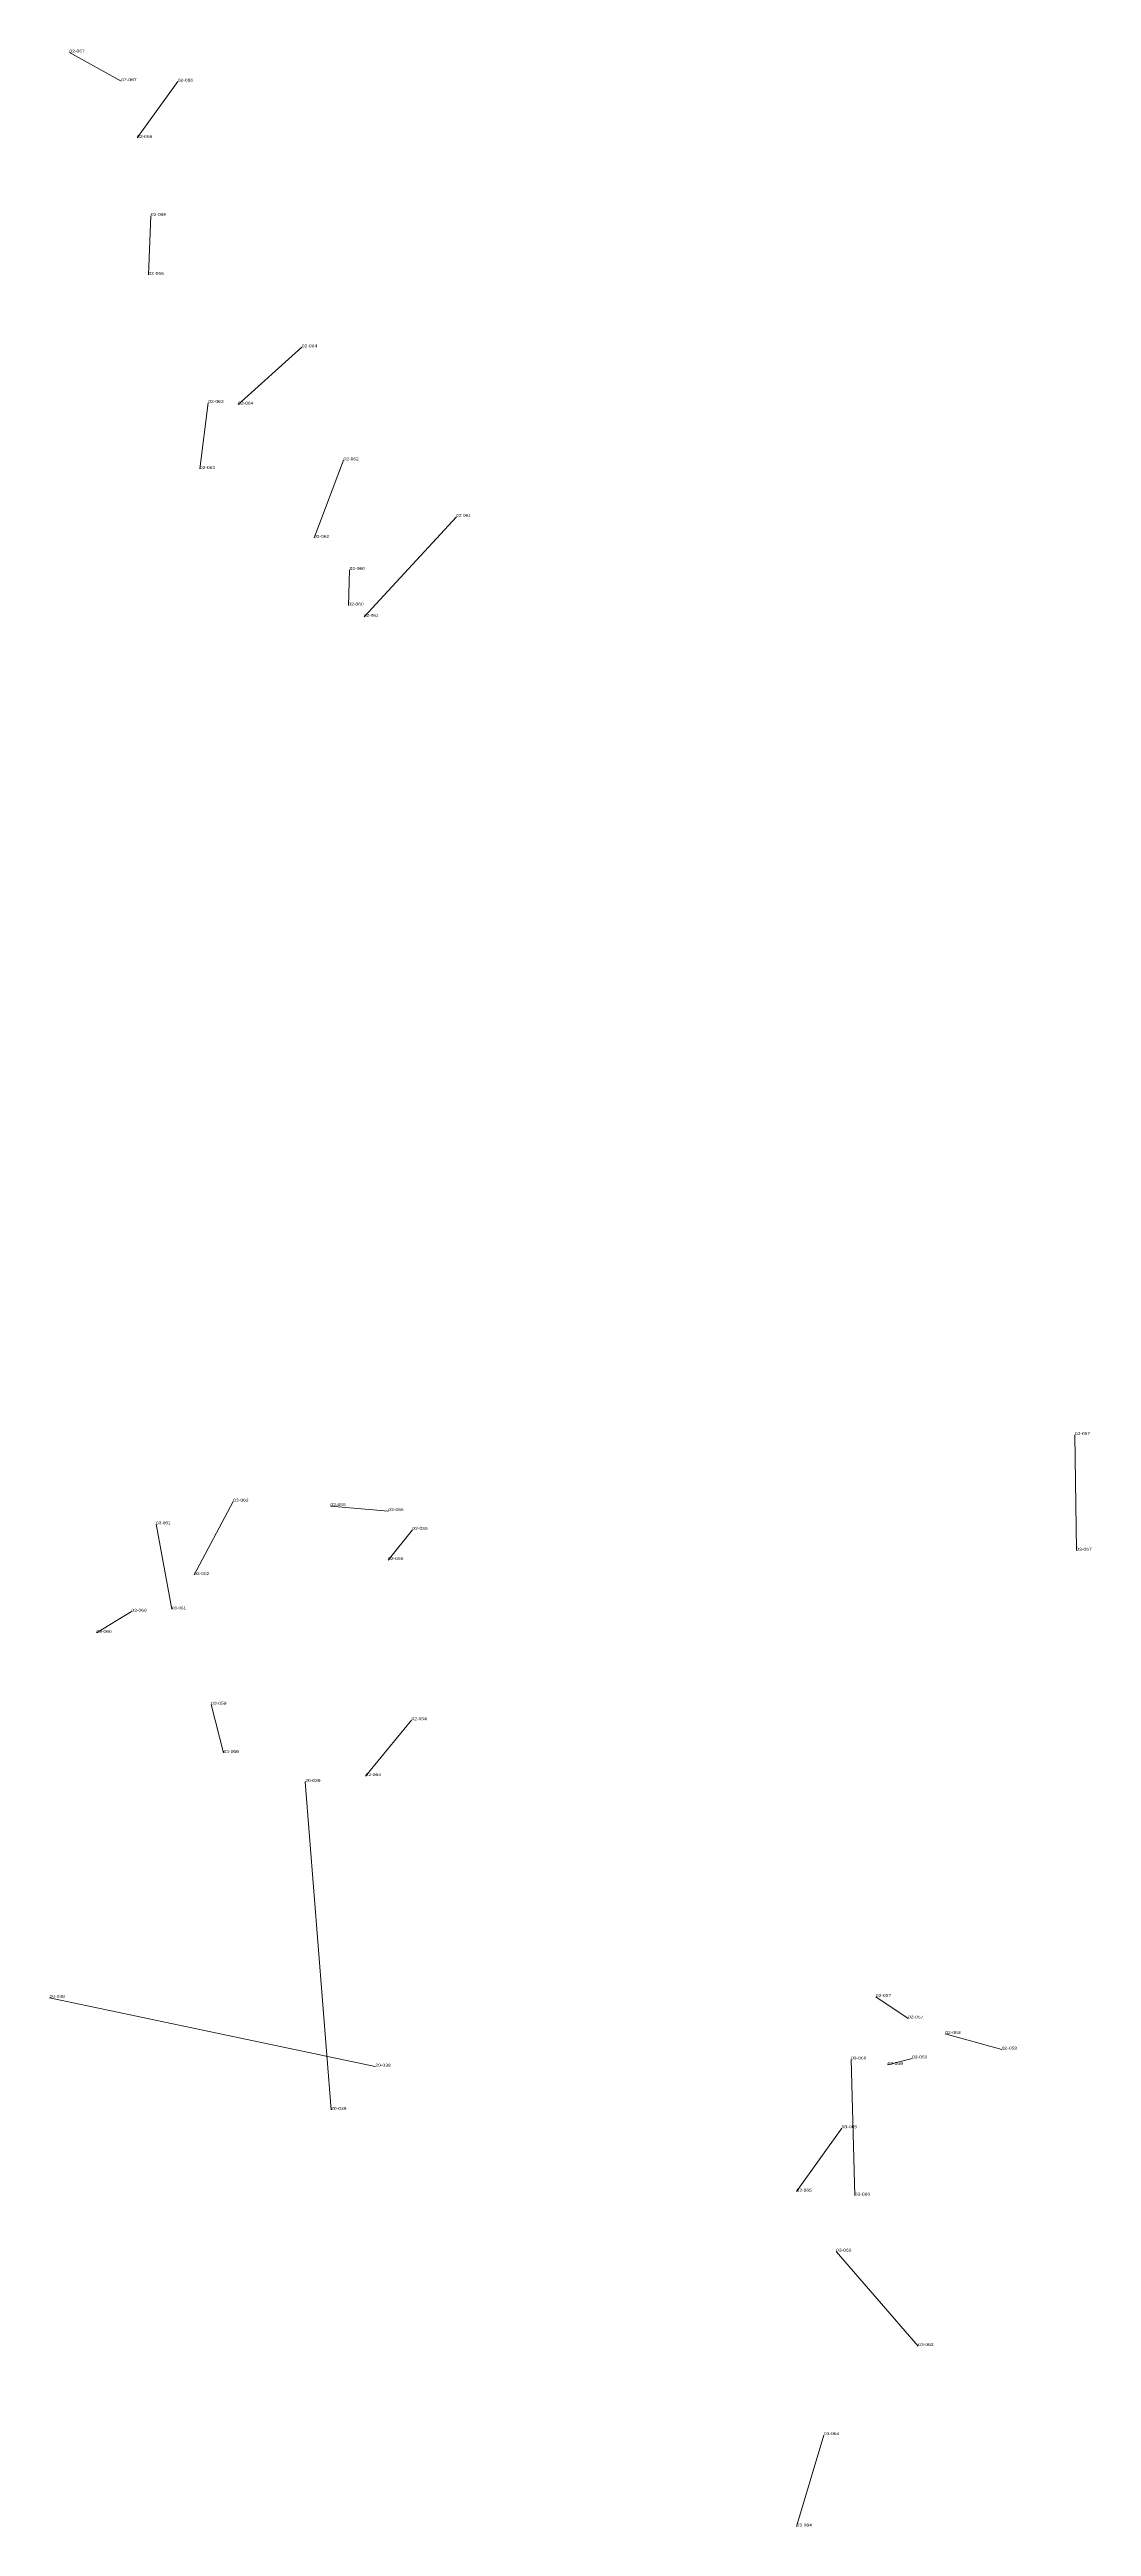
# Model space of a CAD drawing. Header units: metres. Extents: x 571156 to 607184, y 703608 to 727431.
# Drawn here: x 601351 to 602089, y 708014 to 709767 of the extents above; entities that cross this region are included whole.
import ezdxf

# ---------------------------------------------------------------- set-up
doc = ezdxf.new("R2010")
doc.units = ezdxf.units.M
doc.header["$LTSCALE"] = 0.8
doc.layers.add('60', color=7, linetype='Continuous', lineweight=13)
doc.layers.add('61', color=7, linetype='Continuous')

msp = doc.modelspace()

# ---------------------------------------------------------------- linework, layer by layer
at = {"layer": '60'}
for p, q in [((601402.16, 709744.64), (601365.44, 709764.98)), ((601413.35, 709704.44), (601442.12, 709744.34)), ((601421.4, 709607.6), (601423.12, 709649.3)), ((601484.86, 709515.71), (601529.95, 709556.24)), ((601457.72, 709470.14), (601463.75, 709516.91)), ((601538.57, 709421.45), (601559.44, 709476.28)), ((601574.06, 709365.5), (601639.4, 709436.3)), ((601562.9, 709373.51), (601563.78, 709398.69)), ((602078.2, 708704.5), (602077.07, 708786.45)), ((601453.67, 708687.27), (601481.4, 708739.21)), ((601591.18, 708732.51), (601550.19, 708736.01)), ((601438.02, 708662.97), (601426.95, 708723.2)), ((601591.01, 708697.86), (601608.19, 708719.33)), ((601409.3, 708661.33), (601384.52, 708646.33)), ((601474.57, 708561.29), (601465.78, 708595.49)), ((601575.1, 708544.97), (601607.58, 708584.51)), ((601532.3, 708540.81), (601550.7, 708308.68)), ((601532.3, 708540.81), (601550.7, 708308.68)), ((601532.3, 708540.81), (601550.7, 708308.68)), ((601351.37, 708388.08), (601581.96, 708339.3)), ((601351.37, 708388.08), (601581.96, 708339.3)), ((601351.37, 708388.08), (601581.96, 708339.3)), ((601936.22, 708388.6), (601959.02, 708373.46)), ((601985.41, 708362.42), (602025.34, 708351.36)), ((601918.68, 708344.42), (601921.35, 708248.02)), ((601961.89, 708345.07), (601944.52, 708340.47)), ((601912.07, 708295.71), (601880.12, 708250.82)), ((601966.25, 708141.53), (601908.14, 708208.38)), ((601899.52, 708078.51), (601880.12, 708013.83))]:
    msp.add_line(p, q, dxfattribs=at)

# ---------------------------------------------------------------- texts
for s, width, p in [('02-067', 1.3, (601365.44, 709764.98)), ('02-066', 1.3, (601442.12, 709744.34)), ('02-065', 1.3, (601423.12, 709649.3)), ('02-064', 1.3, (601529.95, 709556.24)), ('02-063', 1.3, (601463.75, 709516.91)), ('02-062', 1.3, (601559.44, 709476.28)), ('02-061', 1.2, (601639.4, 709436.3)), ('02-060', 1.3, (601563.78, 709398.69)), ('03-067', 1.3, (602077.07, 708786.45)), ('03-062', 1.3, (601481.4, 708739.21)), ('02-056', 1.3, (601550.19, 708736.01)), ('03-061', 1.2, (601426.95, 708723.2)), ('02-055', 1.3, (601608.19, 708719.33)), ('03-060', 1.3, (601384.52, 708646.33)), ('03-059', 1.3, (601465.78, 708595.49)), ('02-054', 1.3, (601607.58, 708584.51)), ('02-057', 1.3, (601959.02, 708373.46)), ('02-058', 1.3, (602025.34, 708351.36)), ('20-038', 1.3, (601581.96, 708339.3)), ('20-038', 1.3, (601581.96, 708339.3)), ('20-038', 1.3, (601581.96, 708339.3)), ('02-059', 1.3, (601944.52, 708340.47)), ('20-039', 1.3, (601550.7, 708308.68)), ('20-039', 1.3, (601550.7, 708308.68)), ('20-039', 1.3, (601550.7, 708308.68)), ('03-065', 1.3, (601880.12, 708250.82)), ('03-066', 1.3, (601921.35, 708248.02)), ('03-063', 1.3, (601908.14, 708208.38)), ('03-064', 1.3, (601880.12, 708013.83))]:
    msp.add_text(s, height=2, dxfattribs=dict(at, width=width)).set_placement(p)
at = {"layer": '61'}
for s, width, p in [('02-067', 1.3, (601402.16, 709744.64)), ('02-066', 1.3, (601413.35, 709704.44)), ('02-065', 1.3, (601421.4, 709607.6)), ('02-064', 1.3, (601484.86, 709515.71)), ('02-063', 1.3, (601457.72, 709470.14)), ('02-062', 1.3, (601538.57, 709421.45)), ('02-060', 1.3, (601562.9, 709373.51)), ('02-061', 1.2, (601574.06, 709365.5)), ('02-056', 1.3, (601591.18, 708732.51)), ('02-055', 1.3, (601591.01, 708697.86)), ('03-067', 1.3, (602078.2, 708704.5)), ('03-062', 1.3, (601453.67, 708687.27)), ('03-061', 1.2, (601438.02, 708662.97)), ('03-060', 1.3, (601409.3, 708661.33)), ('03-059', 1.3, (601474.57, 708561.29)), ('20-039', 1.3, (601532.3, 708540.81)), ('20-039', 1.3, (601532.3, 708540.81)), ('20-039', 1.3, (601532.3, 708540.81)), ('02-054', 1.3, (601575.1, 708544.97)), ('20-038', 1.3, (601351.37, 708388.08)), ('20-038', 1.3, (601351.37, 708388.08)), ('20-038', 1.3, (601351.37, 708388.08)), ('02-057', 1.3, (601936.22, 708388.6)), ('02-058', 1.3, (601985.41, 708362.42)), ('03-066', 1.3, (601918.68, 708344.42)), ('02-059', 1.3, (601961.89, 708345.07)), ('03-065', 1.3, (601912.07, 708295.71)), ('03-063', 1.3, (601966.25, 708141.53)), ('03-064', 1.3, (601899.52, 708078.51))]:
    msp.add_text(s, height=2, dxfattribs=dict(at, width=width)).set_placement(p)

doc.saveas('drawing.dxf')
